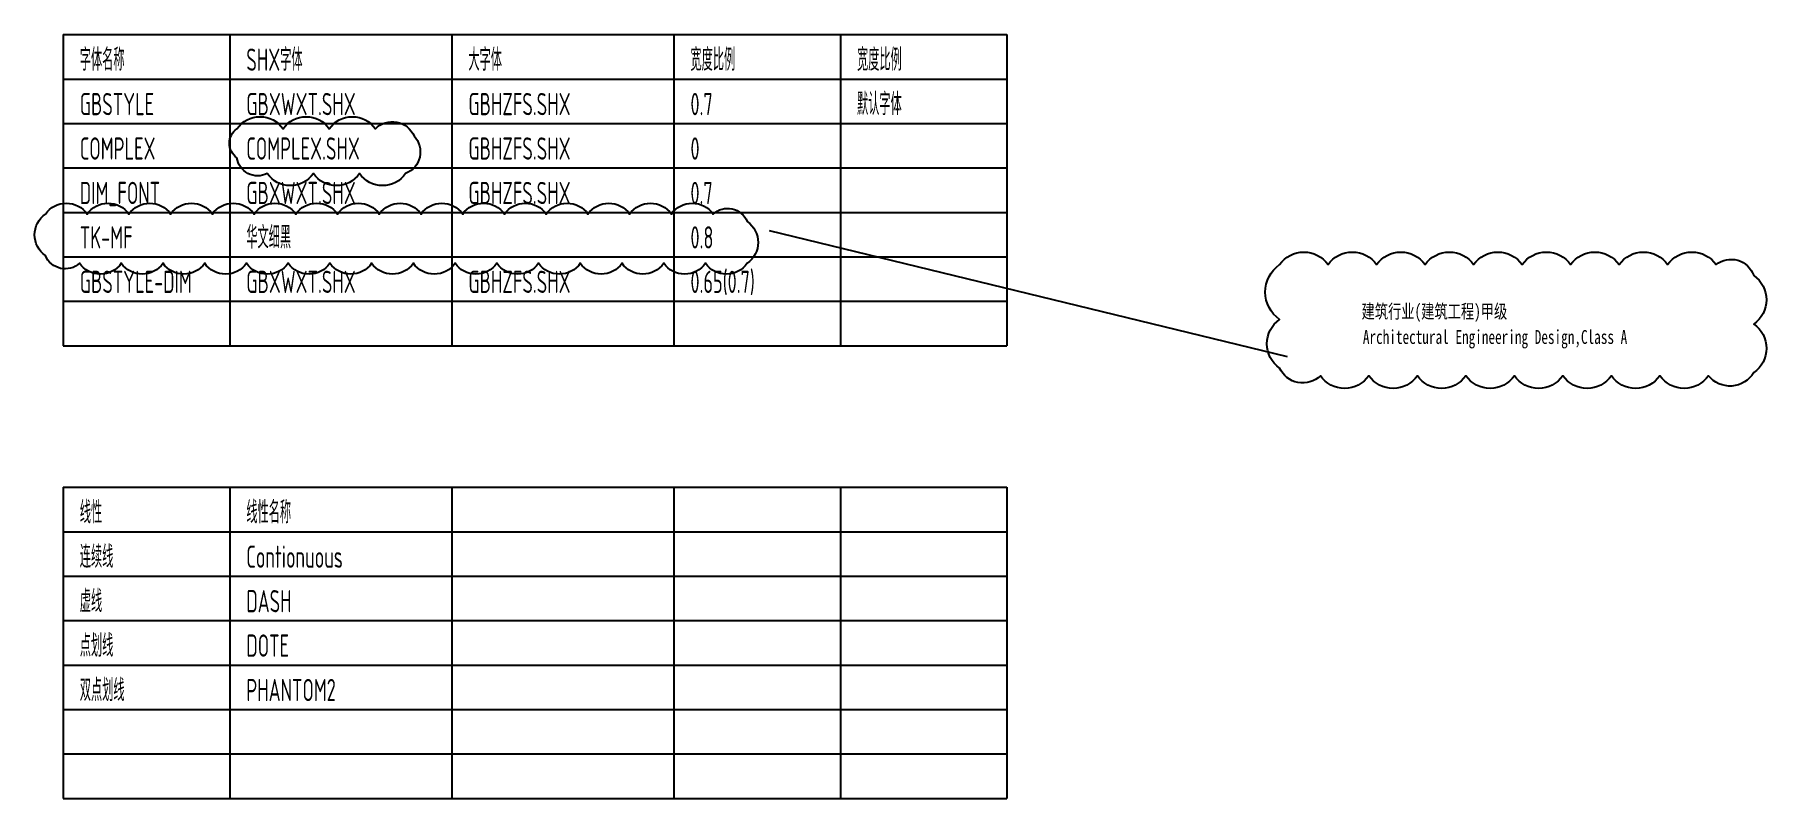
# Model space of a CAD drawing. Extents: x -469675 to 2400000, y -476501 to 2085364.
# Drawn here: x -102373 to -71180, y 118097 to 131845 of the extents above; entities that cross this region are included whole.
import ezdxf

# ---------------------------------------------------------------- set-up
doc = ezdxf.new("R2010")
doc.units = 0
doc.header["$LTSCALE"] = 1000
doc.header["$MEASUREMENT"] = 0
doc.linetypes.add('PHANTOM2', pattern=[1.25, 0.625, -0.125, 0.125, -0.125, 0.125, -0.125])
doc.layers.add('C-PLAN_TEXT', color=3, linetype='CONTINUOUS')
doc.layers.add('图框', color=7, linetype='CONTINUOUS')
doc.layers.add('C-注释', color=30, linetype='CONTINUOUS', plot=False)
doc.styles.add('GBSTYLE', font='gbxwxt.shx', dxfattribs={"width": 0.7, "bigfont": 'gbhzfs.shx'})
doc.styles.add('TK-MF', font='STXIHEI.TTF', dxfattribs={"width": 0.8})

msp = doc.modelspace()

# ---------------------------------------------------------------- texts
at = {"layer": 'C-PLAN_TEXT', "style": 'GBSTYLE', "width": 0.7}
for s, p in [('字体名称', (-101559.7, 131195.3777)), ('SHX字体', (-98559.7, 131195.3777)), ('大字体', (-94559.7, 131195.3777)), ('宽度比例', (-90559.7, 131195.3777)), ('宽度比例', (-87559.7, 131195.3777)), ('GBSTYLE', (-101559.7, 130395.3777)), ('GBXWXT.SHX', (-98559.7, 130395.3777)), ('GBHZFS.SHX', (-94559.7, 130395.3777)), ('0.7', (-90559.7, 130395.3777)), ('默认字体', (-87559.7, 130395.3777)), ('COMPLEX', (-101559.7, 129595.3777)), ('COMPLEX.SHX', (-98559.7, 129595.3777)), ('GBHZFS.SHX', (-94559.7, 129595.3777)), ('0', (-90559.7, 129595.3777)), ('DIM_FONT', (-101559.7, 128795.3777)), ('GBXWXT.SHX', (-98559.7, 128795.3777)), ('GBHZFS.SHX', (-94559.7, 128795.3777)), ('0.7', (-90559.7, 128795.3777)), ('TK-MF', (-101559.7, 127995.3777)), ('华文细黑', (-98559.7, 127995.3777)), ('0.8', (-90559.7, 127995.3777)), ('GBSTYLE-DIM', (-101559.7, 127195.3777)), ('GBXWXT.SHX', (-98559.7, 127195.3777)), ('GBHZFS.SHX', (-94559.7, 127195.3777)), ('0.65(0.7)', (-90559.7, 127195.3777)), ('线性', (-101559.7, 123046.7747)), ('线性名称', (-98559.7, 123046.7747)), ('连续线', (-101559.7, 122246.7747)), ('Contionuous', (-98559.7, 122246.7747)), ('虚线', (-101559.7, 121446.7747)), ('DASH', (-98559.7, 121446.7747)), ('点划线', (-101559.7, 120646.7747)), ('DOTE', (-98559.7, 120646.7747))]:
    msp.add_text(s, height=400, dxfattribs=at).set_placement(p)
at = {"layer": 'C-PLAN_TEXT', "linetype": 'PHANTOM2', "style": 'GBSTYLE', "width": 0.7}
for s, p in [('双点划线', (-101559.7, 119846.7747)), ('PHANTOM2', (-98559.7, 119846.7747))]:
    msp.add_text(s, height=400, dxfattribs=at).set_placement(p)
at = {"layer": '图框', "style": 'TK-MF', "width": 0.7}
for s, p in [('建筑行业(建筑工程)甲级', (-78471.2912, 126738.9219)), ('Architectural Engineering Design,Class A', (-78447.7755, 126277.4068))]:
    msp.add_text(s, height=250, dxfattribs=at).set_placement(p)

# ---------------------------------------------------------------- linework, layer by layer
at = {"layer": 'C-PLAN_TEXT'}
for p, q in [((-101859.7, 131845.3777), (-101859.7, 126245.3777)), ((-101859.7, 131845.3777), (-84859.7, 131845.3777)), ((-101859.7, 131845.3777), (-84859.7, 131845.3777)), ((-98859.7, 131845.3777), (-98859.7, 126245.3777)), ((-94859.7, 131845.3777), (-94859.7, 126245.3777)), ((-90859.7, 131845.3777), (-90859.7, 126245.3777)), ((-87859.7, 131845.3777), (-87859.7, 126245.3777)), ((-84859.7, 131845.3777), (-84859.7, 126245.3777)), ((-101859.7, 131045.3777), (-84859.7, 131045.3777)), ((-101859.7, 131045.3777), (-84859.7, 131045.3777)), ((-101859.7, 130245.3777), (-84859.7, 130245.3777)), ((-101859.7, 129445.3777), (-84859.7, 129445.3777)), ((-101859.7, 128645.3777), (-84859.7, 128645.3777)), ((-101859.7, 127845.3777), (-84859.7, 127845.3777)), ((-101859.7, 127045.3777), (-84859.7, 127045.3777)), ((-101859.7, 126245.3777), (-84859.7, 126245.3777)), ((-101859.7, 123696.7747), (-101859.7, 118096.7747)), ((-101859.7, 123696.7747), (-84859.7, 123696.7747)), ((-101859.7, 123696.7747), (-84859.7, 123696.7747)), ((-98859.7, 123696.7747), (-98859.7, 118096.7747)), ((-94859.7, 123696.7747), (-94859.7, 118096.7747)), ((-90859.7, 123696.7747), (-90859.7, 118096.7747)), ((-87859.7, 123696.7747), (-87859.7, 118096.7747)), ((-84859.7, 123696.7747), (-84859.7, 118096.7747)), ((-101859.7, 122896.7747), (-84859.7, 122896.7747)), ((-101859.7, 122896.7747), (-84859.7, 122896.7747)), ((-101859.7, 122096.7747), (-84859.7, 122096.7747)), ((-101859.7, 121296.7747), (-84859.7, 121296.7747)), ((-101859.7, 120496.7747), (-84859.7, 120496.7747)), ((-101859.7, 119696.7747), (-84859.7, 119696.7747)), ((-101859.7, 118896.7747), (-84859.7, 118896.7747)), ((-101859.7, 118096.7747), (-84859.7, 118096.7747))]:
    msp.add_line(p, q, dxfattribs=at)
at = {"layer": 'C-注释'}
msp.add_line((-89143.0139, 128320.0714), (-79813.7553, 126052.9126), dxfattribs=at)
for points in [[(-98728.4991, 130152.3889, -0.52056705), (-97897.483, 130152.3889, -0.52056705), (-97066.467, 130152.3889, -0.52056705), (-96235.4509, 130152.3889, -0.52056705), (-95535.6557, 130021.1681, -0.52056705), (-95690.0608, 129344.557, -0.52056705), (-96521.0769, 129344.557, -0.52056705), (-97352.0929, 129344.557, -0.52056705), (-98183.109, 129344.557, -0.52056705), (-98728.4991, 129630.183, -0.52056705)], [(-102178.1113, 128615.6752, -0.52056705), (-101426.4614, 128615.6752, -0.52056705), (-100674.8115, 128615.6752, -0.52056705), (-99923.1616, 128615.6752, -0.52056705), (-99171.5116, 128615.6752, -0.52056705), (-98419.8617, 128615.6752, -0.52056705), (-97668.2118, 128615.6752, -0.52056705), (-96916.5618, 128615.6752, -0.52056705), (-96164.9119, 128615.6752, -0.52056705), (-95413.262, 128615.6752, -0.52056705), (-94661.6121, 128615.6752, -0.52056705), (-93909.9621, 128615.6752, -0.52056705), (-93158.3122, 128615.6752, -0.52056705), (-92406.6623, 128615.6752, -0.52056705), (-91655.0123, 128615.6752, -0.52056705), (-90903.3624, 128615.6752, -0.52056705), (-90151.7125, 128615.6752, -0.52056705), (-89536.0896, 128479.6482, -0.52056705), (-89537.5691, 127729.4778, -0.52056705), (-90289.2191, 127729.4778, -0.52056705), (-91040.869, 127729.4778, -0.52056705), (-91792.5189, 127729.4778, -0.52056705), (-92544.1689, 127729.4778, -0.52056705), (-93295.8188, 127729.4778, -0.52056705), (-94047.4687, 127729.4778, -0.52056705), (-94799.1186, 127729.4778, -0.52056705), (-95550.7686, 127729.4778, -0.52056705), (-96302.4185, 127729.4778, -0.52056705), (-97054.0684, 127729.4778, -0.52056705), (-97805.7184, 127729.4778, -0.52056705), (-98557.3683, 127729.4778, -0.52056705), (-99309.0182, 127729.4778, -0.52056705), (-100060.6681, 127729.4778, -0.52056705), (-100812.3181, 127729.4778, -0.52056705), (-101563.968, 127729.4778, -0.52056705), (-102178.1113, 127866.9844, -0.52056705)], [(-79948.2047, 127705.0209, -0.52056705), (-79074.456, 127705.0209, -0.52056705), (-78200.7073, 127705.0209, -0.52056705), (-77326.9586, 127705.0209, -0.52056705), (-76453.2099, 127705.0209, -0.52056705), (-75579.4612, 127705.0209, -0.52056705), (-74705.7125, 127705.0209, -0.52056705), (-73831.9638, 127705.0209, -0.52056705), (-72958.2151, 127705.0209, -0.52056705), (-72084.4664, 127705.0209, -0.52056705), (-71407.0359, 127508.7027, -0.52056705), (-71407.0359, 126634.954, -0.52056705), (-71407.0359, 125761.2053, -0.52056705), (-72223.5747, 125703.9953, -0.52056705), (-73097.3234, 125703.9953, -0.52056705), (-73971.0721, 125703.9953, -0.52056705), (-74844.8208, 125703.9953, -0.52056705), (-75718.5695, 125703.9953, -0.52056705), (-76592.3182, 125703.9953, -0.52056705), (-77466.0669, 125703.9953, -0.52056705), (-78339.8156, 125703.9953, -0.52056705), (-79213.5643, 125703.9953, -0.52056705), (-79948.2047, 125843.1035, -0.52056705), (-79948.2047, 126716.8522, -0.52056705)]]:
    msp.add_lwpolyline(points, format="xyb", close=True, dxfattribs=at)

msp.set_redraw_order([(e.dxf.handle, doc.entitydb.next_handle()) for e in msp.query("TEXT MTEXT ATTDEF DIMENSION ARC_DIMENSION")])  # texts and dimensions are drawn at this point

doc.saveas('drawing.dxf')
